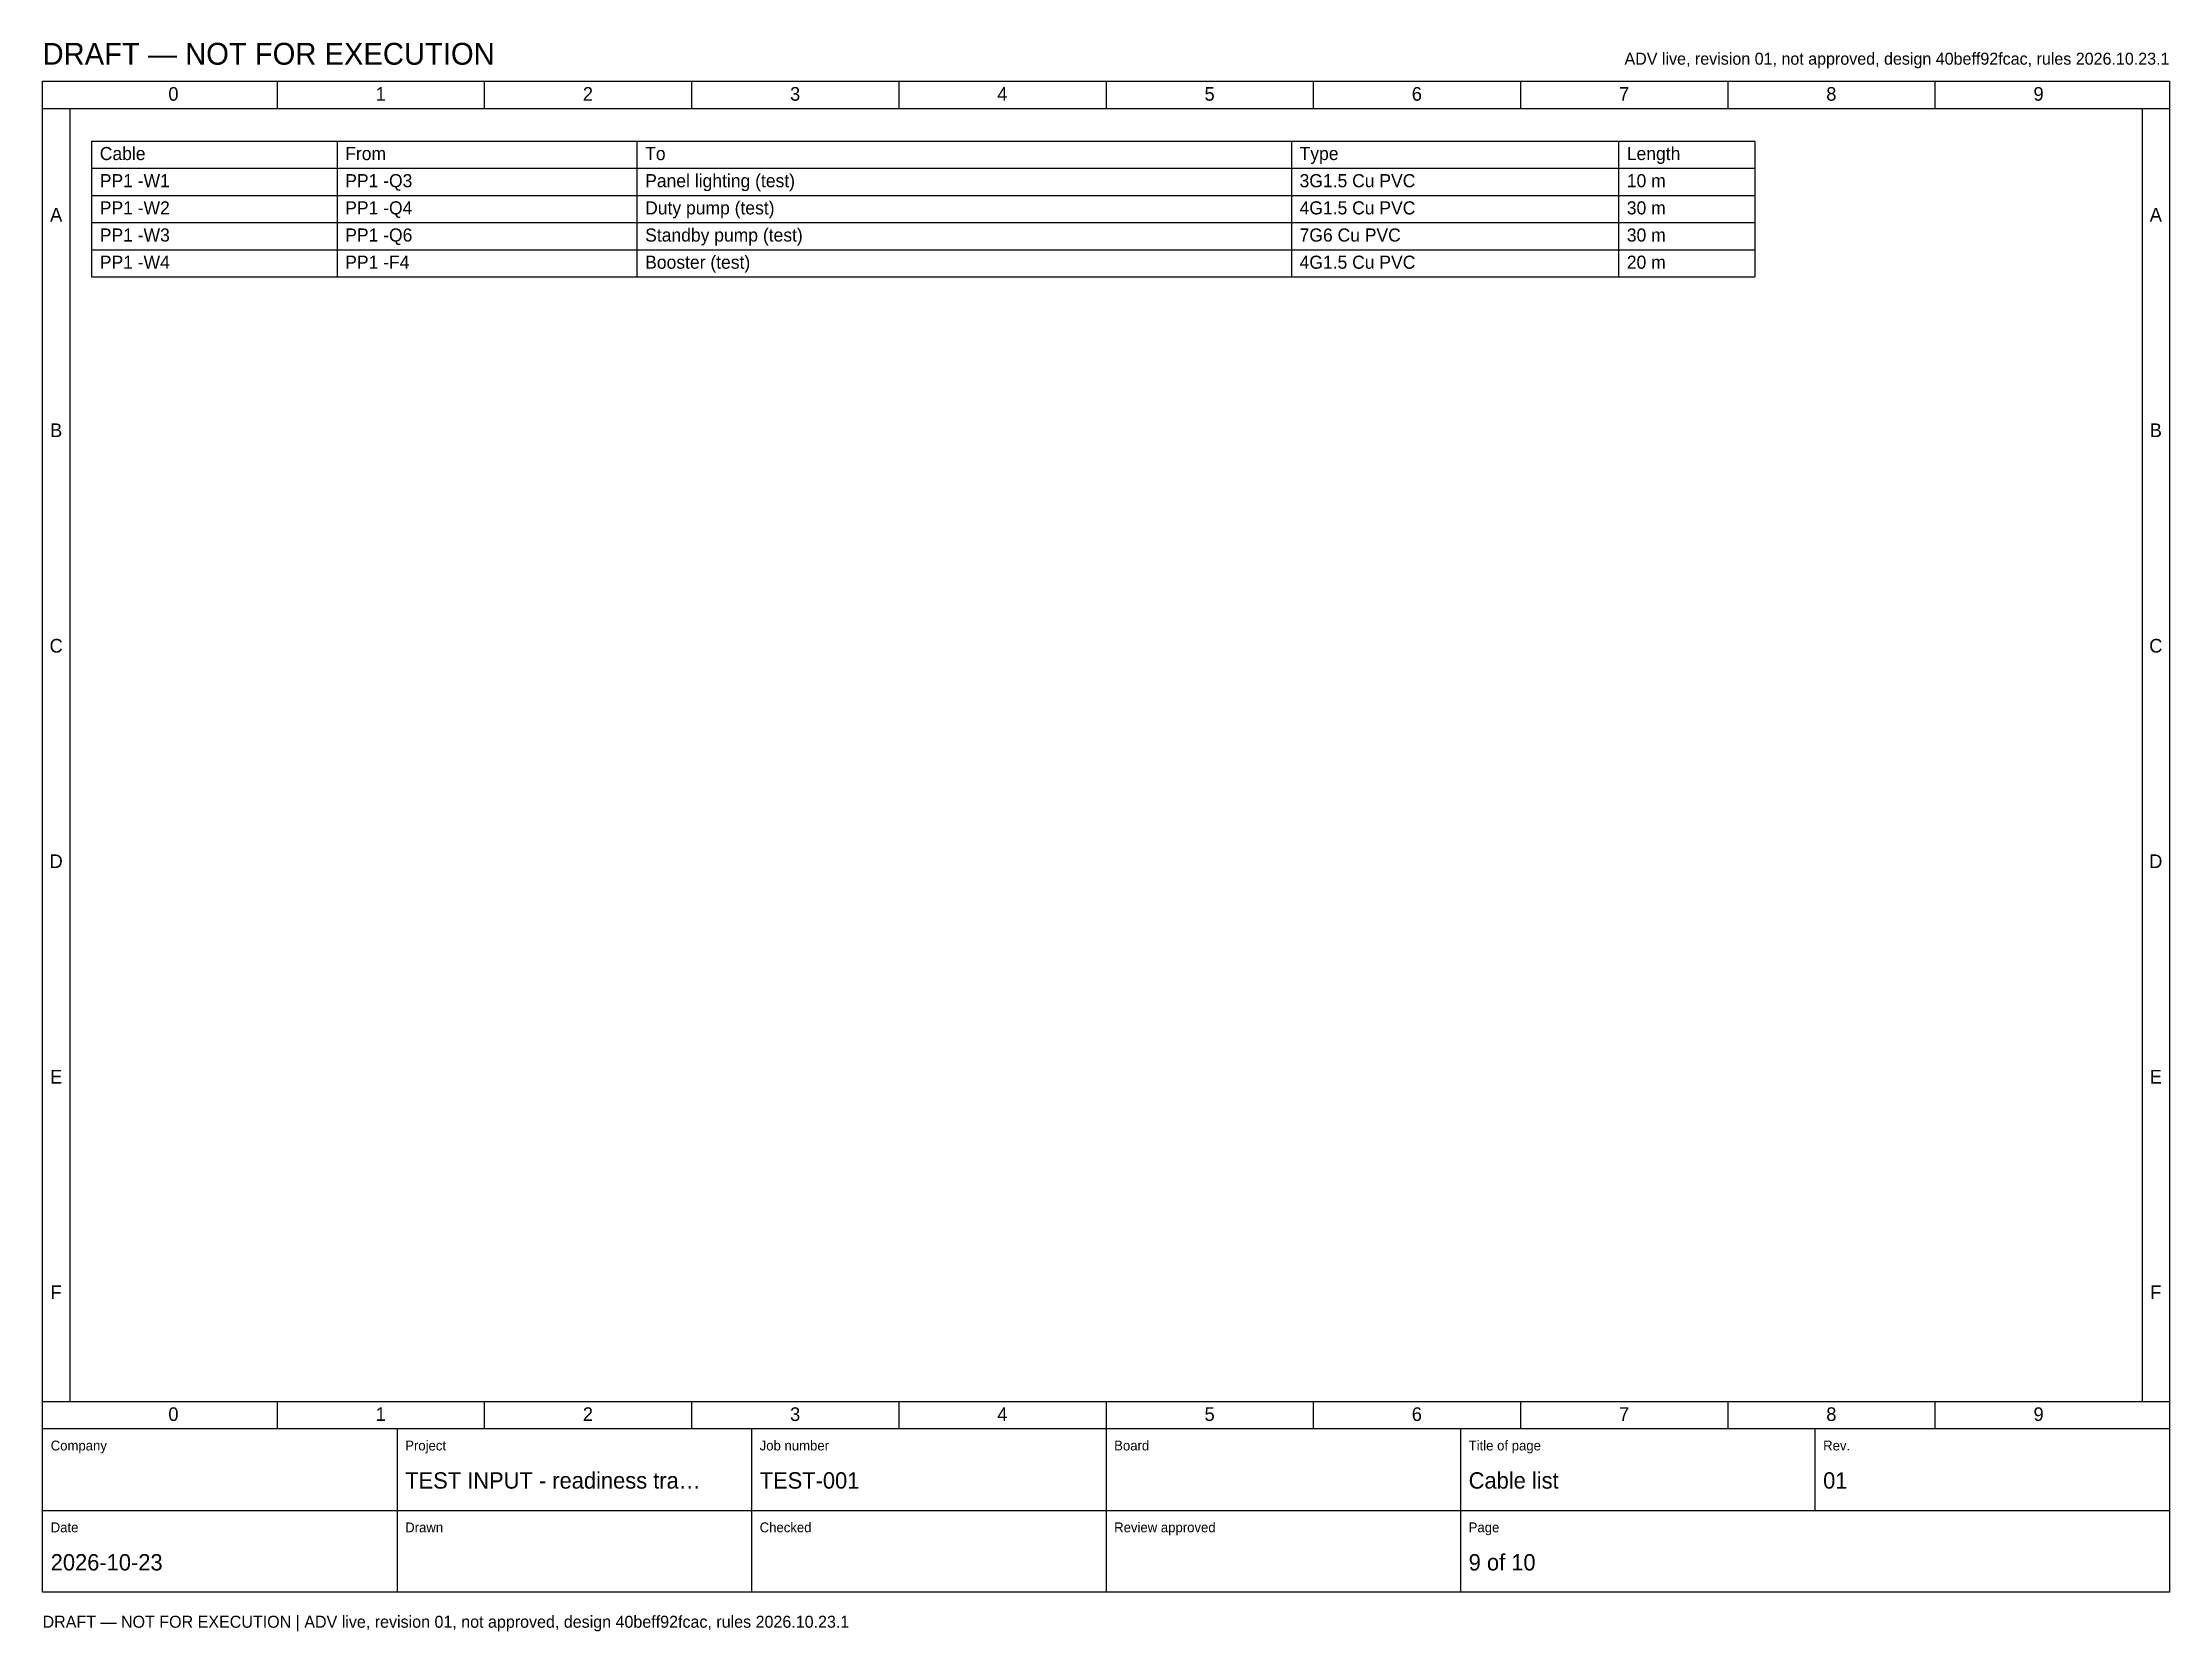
# Model space of a CAD drawing. Header units: millimetres. Extents: x 20 to 4810, y 3 to 294.
# Drawn here: x 3540 to 3930, y 2.8 to 294.1 of the extents above; entities that cross this region are included whole.
import ezdxf
from ezdxf.enums import TextEntityAlignment as Align

# ---------------------------------------------------------------- set-up
doc = ezdxf.new("R2010")
doc.units = ezdxf.units.MM
for name, color, linetype in [('FRAME', 7, 'CONTINUOUS'), ('SYMBOLS', 7, 'CONTINUOUS'), ('TEXT', 7, 'CONTINUOUS')]:
    doc.layers.add(name, color=color, linetype=linetype)

msp = doc.modelspace()

# ---------------------------------------------------------------- texts
at = {"layer": 'TEXT'}
for s, height, p in [('DRAFT — NOT FOR EXECUTION', 4, (3540, 290)), ('Cable', 2.4, (3550.5, 272.52)), ('From', 2.4, (3595.5, 272.52)), ('To', 2.4, (3650.5, 272.52)), ('Type', 2.4, (3770.5, 272.52)), ('Length', 2.4, (3830.5, 272.52)), ('PP1 -W1', 2.4, (3550.5, 267.54)), ('PP1 -Q3', 2.4, (3595.5, 267.54)), ('Panel lighting (test)', 2.4, (3650.5, 267.54)), ('3G1.5 Cu PVC', 2.4, (3770.5, 267.54)), ('10 m', 2.4, (3830.5, 267.54)), ('PP1 -W2', 2.4, (3550.5, 262.56)), ('PP1 -Q4', 2.4, (3595.5, 262.56)), ('Duty pump (test)', 2.4, (3650.5, 262.56)), ('4G1.5 Cu PVC', 2.4, (3770.5, 262.56)), ('30 m', 2.4, (3830.5, 262.56)), ('PP1 -W3', 2.4, (3550.5, 257.58)), ('PP1 -Q6', 2.4, (3595.5, 257.58)), ('Standby pump (test)', 2.4, (3650.5, 257.58)), ('7G6 Cu PVC', 2.4, (3770.5, 257.58)), ('30 m', 2.4, (3830.5, 257.58)), ('PP1 -W4', 2.4, (3550.5, 252.6)), ('PP1 -F4', 2.4, (3595.5, 252.6)), ('Booster (test)', 2.4, (3650.5, 252.6)), ('4G1.5 Cu PVC', 2.4, (3770.5, 252.6)), ('20 m', 2.4, (3830.5, 252.6)), ('Company', 1.8, (3541.5, 36)), ('Project', 1.8, (3606.5, 36)), ('Job number', 1.8, (3671.5, 36)), ('Board', 1.8, (3736.5, 36)), ('Title of page', 1.8, (3801.5, 36)), ('Rev.', 1.8, (3866.5, 36)), ('TEST INPUT - readiness tra…', 3, (3606.5, 29)), ('TEST-001', 3, (3671.5, 29)), ('Cable list', 3, (3801.5, 29)), ('01', 3, (3866.5, 29)), ('Date', 1.8, (3541.5, 21)), ('Drawn', 1.8, (3606.5, 21)), ('Checked', 1.8, (3671.5, 21)), ('Review approved', 1.8, (3736.5, 21)), ('Page', 1.8, (3801.5, 21)), ('2026-10-23', 3, (3541.5, 14)), ('9 of 10', 3, (3801.5, 14)), ('DRAFT — NOT FOR EXECUTION | ADV live, revision 01, not approved, design 40beff92fcac, rules 2026.10.23.1', 2.2, (3540, 3.5))]:
    msp.add_text(s, height=height, dxfattribs=at).set_placement(p)
msp.add_text('ADV live, revision 01, not approved, design 40beff92fcac, rules 2026.10.23.1', height=2.2, dxfattribs=at).set_placement((3930, 290), align=Align.RIGHT)
for s, p in [('0', (3564, 283.4)), ('1', (3602, 283.4)), ('2', (3640, 283.4)), ('3', (3678, 283.4)), ('4', (3716, 283.4)), ('5', (3754, 283.4)), ('6', (3792, 283.4)), ('7', (3830, 283.4)), ('8', (3868, 283.4)), ('9', (3906, 283.4)), ('A', (3542.5, 261.25)), ('A', (3927.5, 261.25)), ('B', (3542.5, 221.75)), ('B', (3927.5, 221.75)), ('C', (3542.5, 182.25)), ('C', (3927.5, 182.25)), ('D', (3542.5, 142.75)), ('D', (3927.5, 142.75)), ('E', (3542.5, 103.25)), ('E', (3927.5, 103.25)), ('F', (3542.5, 63.75)), ('F', (3927.5, 63.75)), ('0', (3564, 41.4)), ('1', (3602, 41.4)), ('2', (3640, 41.4)), ('3', (3678, 41.4)), ('4', (3716, 41.4)), ('5', (3754, 41.4)), ('6', (3792, 41.4)), ('7', (3830, 41.4)), ('8', (3868, 41.4)), ('9', (3906, 41.4))]:
    msp.add_text(s, height=2.5, dxfattribs=at).set_placement(p, align=Align.CENTER)

# ---------------------------------------------------------------- linework, layer by layer
at = {"layer": 'FRAME'}
msp.add_lwpolyline([(3540, 287), (3930, 287), (3930, 10), (3540, 10)], close=True, dxfattribs=at)
at = {"layer": 'SYMBOLS'}
for p, q in [((3583, 287), (3583, 282)), ((3621, 287), (3621, 282)), ((3659, 287), (3659, 282)), ((3697, 287), (3697, 282)), ((3735, 287), (3735, 282)), ((3773, 287), (3773, 282)), ((3811, 287), (3811, 282)), ((3849, 287), (3849, 282)), ((3887, 287), (3887, 282)), ((3540, 282), (3930, 282)), ((3545, 282), (3545, 45)), ((3925, 282), (3925, 45)), ((3549, 276), (3854, 276)), ((3549, 276), (3549, 251.1)), ((3594, 276), (3594, 251.1)), ((3649, 276), (3649, 251.1)), ((3769, 276), (3769, 251.1)), ((3829, 276), (3829, 251.1)), ((3854, 276), (3854, 251.1)), ((3549, 271.02), (3854, 271.02)), ((3549, 266.04), (3854, 266.04)), ((3549, 261.06), (3854, 261.06)), ((3549, 256.08), (3854, 256.08)), ((3549, 251.1), (3854, 251.1)), ((3540, 45), (3930, 45)), ((3583, 45), (3583, 40)), ((3621, 45), (3621, 40)), ((3659, 45), (3659, 40)), ((3697, 45), (3697, 40)), ((3735, 45), (3735, 40)), ((3773, 45), (3773, 40)), ((3811, 45), (3811, 40)), ((3849, 45), (3849, 40)), ((3887, 45), (3887, 40)), ((3540, 40), (3930, 40)), ((3605, 40), (3605, 25)), ((3670, 40), (3670, 25)), ((3735, 40), (3735, 25)), ((3800, 40), (3800, 25)), ((3865, 40), (3865, 25)), ((3540, 25), (3930, 25)), ((3605, 25), (3605, 10)), ((3670, 25), (3670, 10)), ((3735, 25), (3735, 10)), ((3800, 25), (3800, 10))]:
    msp.add_line(p, q, dxfattribs=at)

msp.set_redraw_order([(e.dxf.handle, doc.entitydb.next_handle()) for e in msp.query("TEXT MTEXT ATTDEF DIMENSION ARC_DIMENSION")])  # texts and dimensions are drawn at this point

doc.saveas('drawing.dxf')
